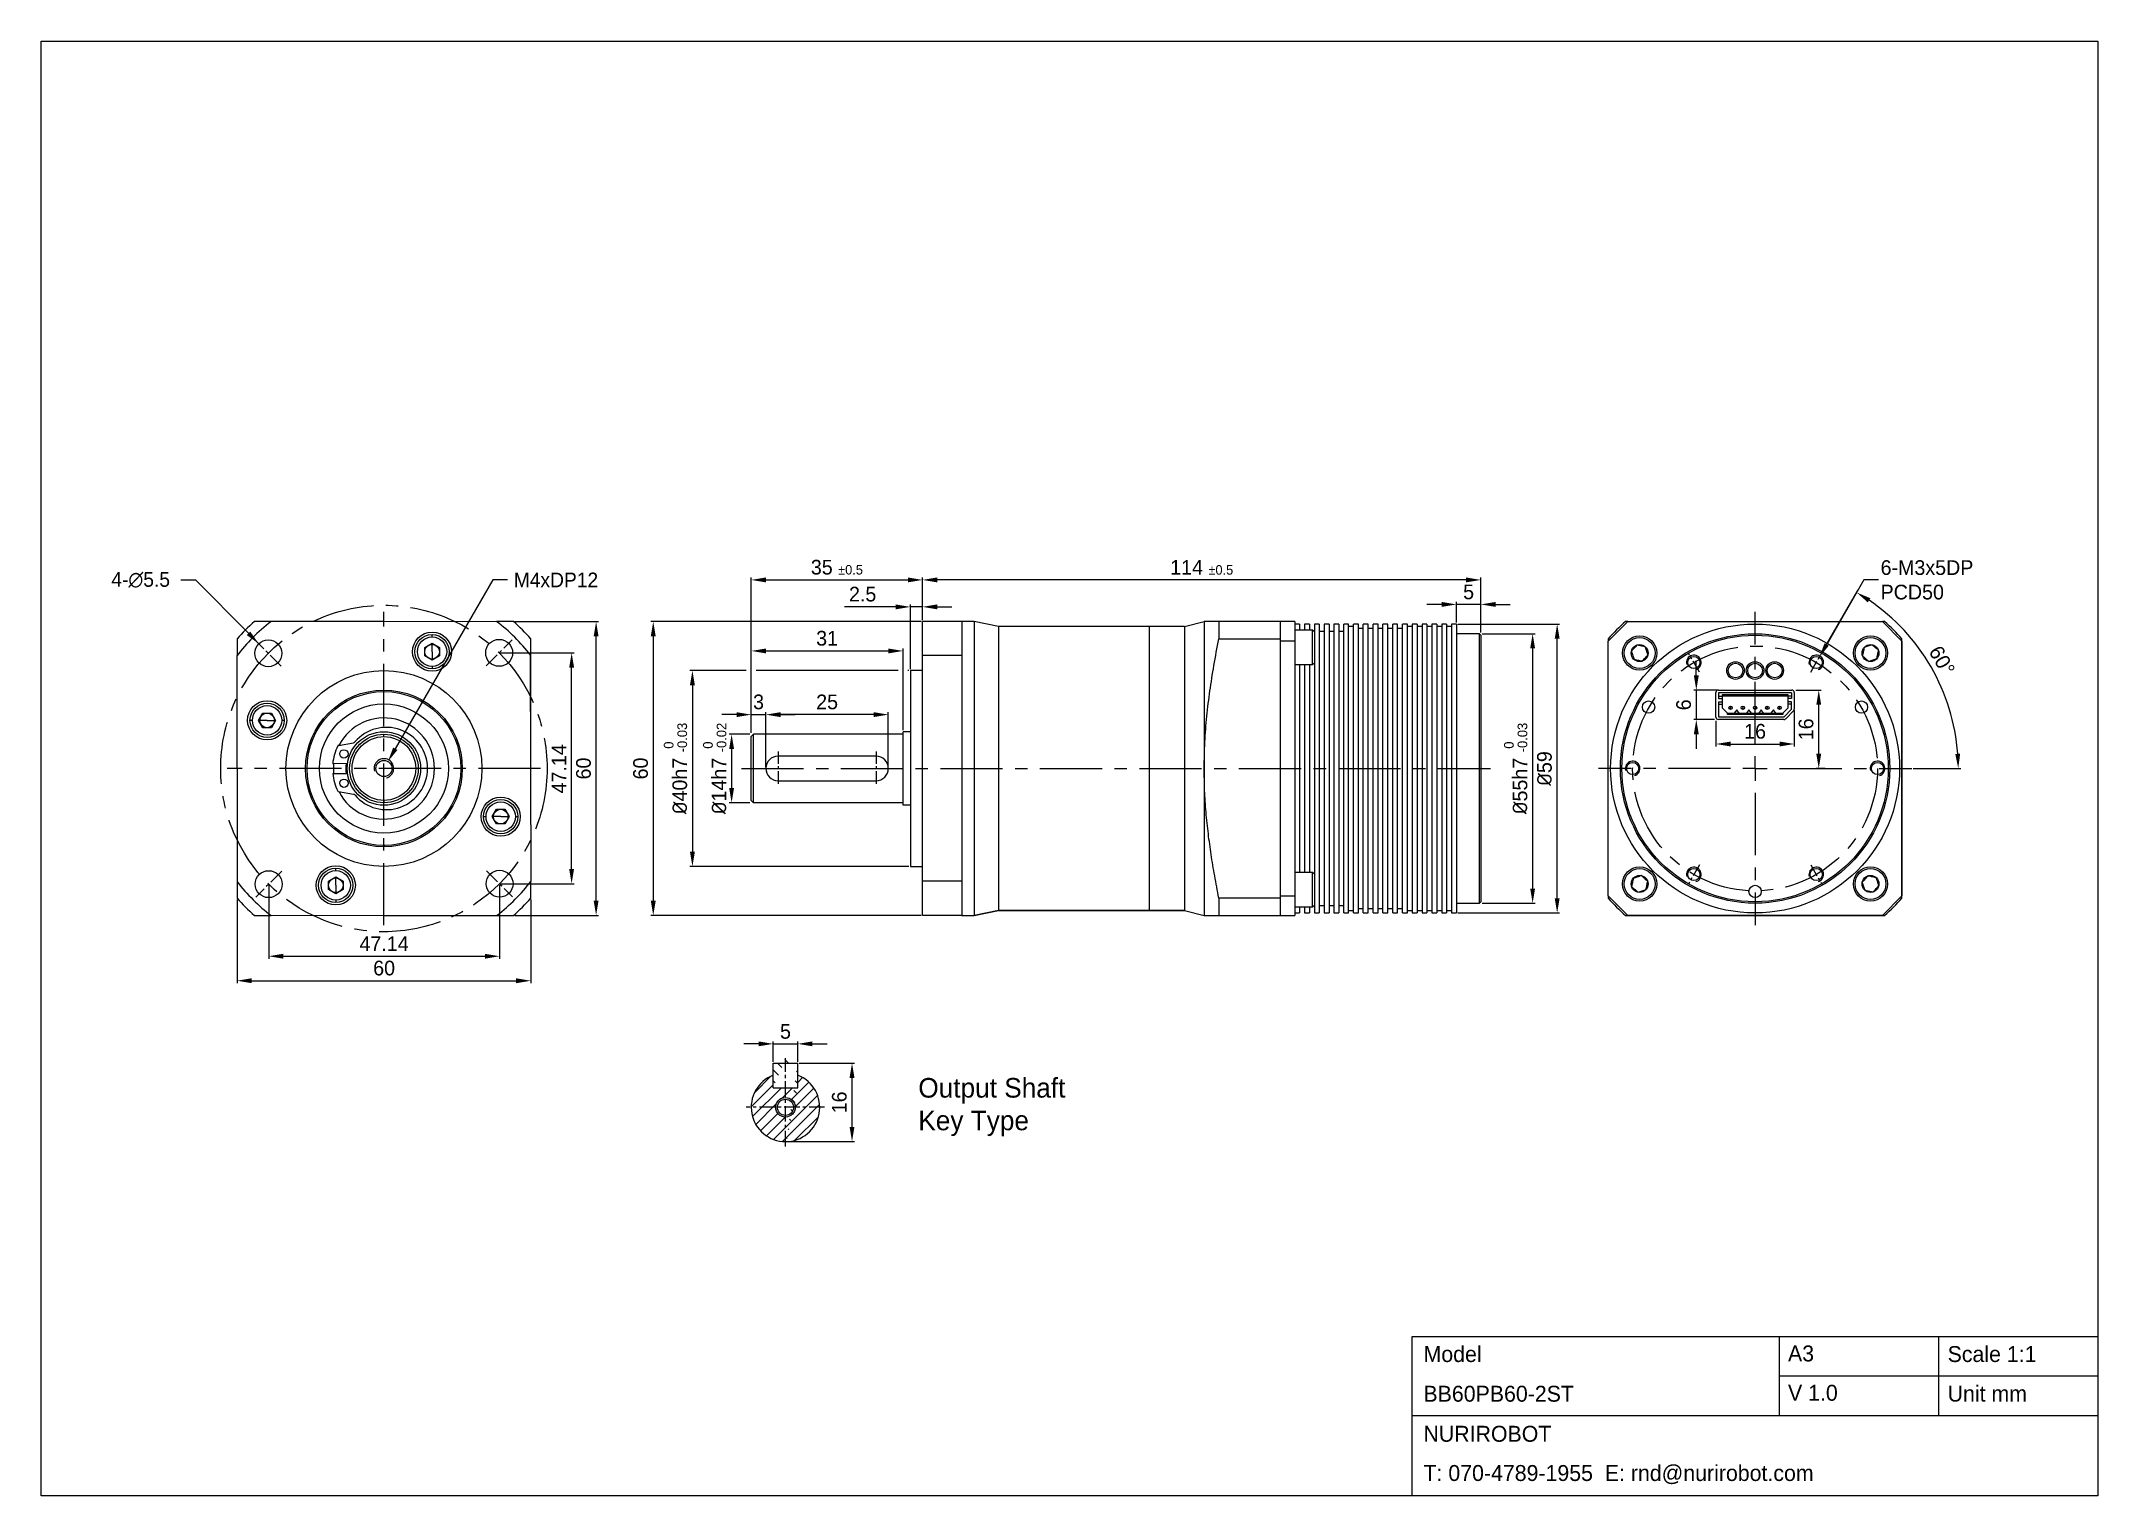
# Model space of a CAD drawing. Header units: millimetres. Extents: x 0 to 420, y 0 to 297.
import ezdxf

# ---------------------------------------------------------------- set-up
doc = ezdxf.new("R2010")
doc.units = ezdxf.units.MM
doc.header["$PDSIZE"] = -1
doc.linetypes.add('CENTERX2', pattern=[20.32, 12.7, -2.54, 2.54, -2.54])
doc.layers.add('외형선', color=7, linetype='Continuous', lineweight=25)
for name, color, linetype in [('중심선', 1, 'CENTERX2'), ('치수', 3, 'Continuous'), ('치수선', 3, 'Continuous')]:
    doc.layers.add(name, color=color, linetype=linetype)
doc.styles.add('누리로봇 문자스타일_20230829', font='GOTHIC.TTF')
doc.dimstyles.new('A3기본 치수스타일', dxfattribs={"dimtxt": 3, "dimasz": 3, "dimexe": 0.5, "dimexo": 0.3, "dimgap": 1, "dimtad": 1, "dimtoh": 1, "dimdec": 1, "dimzin": 12, "dimdsep": 46, "dimtxsty": '누리로봇 문자스타일_20230829', "dimcen": 0.09, "dimclrd": 3, "dimclre": 3, "dimclrt": 3, "dimadec": 0, "dimazin": 3, "dimtm": 1e-09, "dimtfac": 1, "dimtdec": 1, "dimtofl": 0, "dimtmove": 0, "dimatfit": 3, "dimfxl": 1, "dimfrac": 2, "dimarcsym": 0})
doc.dimstyles.new('A3지시선 치수스타일', dxfattribs={"dimtxt": 3, "dimasz": 3, "dimexe": 0.5, "dimexo": 0.3, "dimgap": 0.396875, "dimtad": 0, "dimtih": 1, "dimtoh": 1, "dimdec": 1, "dimzin": 12, "dimdsep": 46, "dimtxsty": '누리로봇 문자스타일_20230829', "dimcen": 0.09, "dimclrd": 3, "dimclre": 3, "dimclrt": 3, "dimadec": 0, "dimazin": 3, "dimtm": 1e-09, "dimtfac": 1, "dimtdec": 1, "dimtofl": 0, "dimtmove": 0, "dimatfit": 3, "dimfxl": 1, "dimfrac": 2, "dimarcsym": 0})
doc.dimstyles.new('A3치수선 초과 치수스타일', dxfattribs={"dimtxt": 3, "dimasz": 3, "dimexe": 0.5, "dimexo": 0.3, "dimgap": 1, "dimtad": 1, "dimdec": 1, "dimzin": 12, "dimdsep": 46, "dimtxsty": '누리로봇 문자스타일_20230829', "dimcen": 0.09, "dimclrd": 3, "dimclre": 3, "dimclrt": 3, "dimadec": 0, "dimazin": 3, "dimtm": 1e-09, "dimtfac": 1, "dimtdec": 1, "dimtofl": 0, "dimtmove": 0, "dimatfit": 3, "dimfxl": 1, "dimfrac": 2, "dimarcsym": 0})
doc.dimstyles.new('A4기본 치수스타일', dxfattribs={"dimtxt": 3, "dimasz": 2.5, "dimexe": 0.5, "dimexo": 0.3, "dimgap": 1, "dimtad": 1, "dimtoh": 1, "dimdec": 1, "dimzin": 12, "dimdsep": 46, "dimtxsty": '누리로봇 문자스타일_20230829', "dimcen": 0.09, "dimclrd": 3, "dimclre": 3, "dimclrt": 3, "dimadec": 0, "dimazin": 3, "dimtm": 1e-09, "dimtfac": 1, "dimtdec": 1, "dimtofl": 0, "dimtmove": 0, "dimatfit": 3, "dimfxl": 1, "dimfrac": 2, "dimarcsym": 0})

msp = doc.modelspace()

# ---------------------------------------------------------------- texts
at = {"color": 3, "ltscale": 0.5, "insert": (179.13, 85.31), "char_height": 4, "width": 69.668, "attachment_point": 1, "style": '누리로봇 문자스타일_20230829'}
msp.add_mtext('Output Shaft\\PKey Type', dxfattribs=at)
at = {"lineweight": -3, "attachment_point": 1, "style": '누리로봇 문자스타일_20230829'}
for s, insert, char_height, width in [('Model', (282.3, 30.58), 3.255, 10.7408), ('A3', (356.72, 30.7), 3.255, 12.1036), ('{\\fCentury Gothic|b0|i0|c0|p34;Scale 1:1}', (389.32, 30.58), 3.2548, 53.4053), ('BB60PB60-2ST', (282.28, 22.48), 3.2548, 39.9112), ('V 1.0', (356.72, 22.67), 3.255, 12.1036), ('Unit mm', (389.32, 22.5), 3.255, 53.4053), ('NURIROBOT', (282.28, 14.3), 3.255, 40.3813), ('T: 070-4789-1955  E: rnd@nurirobot.com', (282.29, 6.29), 3.2548, 85.2271), ('T: 070-4789-1955  E: rnd@nurirobot.com', (282.29, 6.29), 3.2548, 85.2271)]:
    msp.add_mtext(s, dxfattribs=dict(at, insert=insert, char_height=char_height, width=width))

# ---------------------------------------------------------------- blocks, each defined once
blk = doc.blocks.new('*D14')
at = {"layer": 'Defpoints', "color": 0}
for p in [(180, 187), (180, 178.5), (145, 155.5)]:
    blk.add_point(p, dxfattribs=at)
at = {"layer": '치수', "color": 3, "lineweight": -2}
for p, q in [((145, 155.8), (145, 187.5)), ((148, 187), (177, 187)), ((180, 178.8), (180, 187.5))]:
    blk.add_line(p, q, dxfattribs=at)
at = {"layer": '치수', "color": 3}
for points in [[(148, 187.5), (148, 186.5), (145, 187)], [(177, 187.5), (177, 186.5), (180, 187)]]:
    blk.add_solid(points, dxfattribs=at)
at = {"layer": '치수', "color": 3, "insert": (162.5, 189.58), "char_height": 3, "attachment_point": 5, "style": '누리로봇 문자스타일_20230829'}
blk.add_mtext('35 {\\H0.65x;%%P0.5}', dxfattribs=at)
blk = doc.blocks.new('*D18')
at = {"layer": 'Defpoints', "color": 0}
for p in [(145, 155.5), (141, 141.5), (145, 141.5)]:
    blk.add_point(p, dxfattribs=at)
at = {"layer": '치수선', "color": 3, "lineweight": -2}
for p, q in [((144.7, 155.5), (140.5, 155.5)), ((141, 152.5), (141, 144.5)), ((144.7, 141.5), (140.5, 141.5))]:
    blk.add_line(p, q, dxfattribs=at)
at = {"layer": '치수선', "color": 3}
for points in [[(140.5, 152.5), (141.5, 152.5), (141, 155.5)], [(140.5, 144.5), (141.5, 144.5), (141, 141.5)]]:
    blk.add_solid(points, dxfattribs=at)
at = {"layer": '치수선', "color": 3, "insert": (137.55, 148.5), "char_height": 3, "attachment_point": 5, "rotation": 90, "style": '누리로봇 문자스타일_20230829'}
blk.add_mtext('{\\fISOCPEUR|b0|i0|c0|p34;%%C}14h7 {\\H0.66x;\\S 0^ -0.02;}', dxfattribs=at)
blk = doc.blocks.new('*D19')
at = {"layer": 'Defpoints', "color": 0}
for p in [(177.5, 168.5), (133, 128.5), (177.5, 128.5)]:
    blk.add_point(p, dxfattribs=at)
at = {"layer": '치수선', "color": 3, "lineweight": -2}
for p, q in [((144, 168.5), (132.5, 168.5)), ((175, 168.5), (146, 168.5)), ((177.2, 168.5), (177, 168.5)), ((133, 165.5), (133, 131.5)), ((177.2, 128.5), (132.5, 128.5))]:
    blk.add_line(p, q, dxfattribs=at)
at = {"layer": '치수선', "color": 3}
for points in [[(132.5, 165.5), (133.5, 165.5), (133, 168.5)], [(132.5, 131.5), (133.5, 131.5), (133, 128.5)]]:
    blk.add_solid(points, dxfattribs=at)
at = {"layer": '치수선', "color": 3, "insert": (129.55, 148.5), "char_height": 3, "attachment_point": 5, "rotation": 90, "style": '누리로봇 문자스타일_20230829'}
blk.add_mtext('{\\fISOCPEUR|b0|i0|c0|p34;%%C}40h7 {\\H0.66x;\\S 0^ -0.03;}', dxfattribs=at)
blk = doc.blocks.new('*D20')
at = {"layer": 'Defpoints', "color": 0}
for p in [(180, 178.5), (125, 118.5), (180, 118.5)]:
    blk.add_point(p, dxfattribs=at)
at = {"layer": '치수선', "color": 3, "lineweight": -2}
for p, q in [((179.7, 178.5), (124.5, 178.5)), ((125, 175.5), (125, 121.5)), ((179.7, 118.5), (124.5, 118.5))]:
    blk.add_line(p, q, dxfattribs=at)
at = {"layer": '치수선', "color": 3}
for points in [[(124.5, 175.5), (125.5, 175.5), (125, 178.5)], [(124.5, 121.5), (125.5, 121.5), (125, 118.5)]]:
    blk.add_solid(points, dxfattribs=at)
at = {"layer": '치수선', "color": 3, "insert": (122.42, 148.5), "char_height": 3, "attachment_point": 5, "rotation": 90, "style": '누리로봇 문자스타일_20230829'}
blk.add_mtext('60', dxfattribs=at)
blk = doc.blocks.new('*D15')
at = {"layer": 'Defpoints', "color": 0}
for p in [(148, 159.5), (148, 148.5), (173, 148.5)]:
    blk.add_point(p, dxfattribs=at)
at = {"layer": '치수', "color": 3, "lineweight": -2}
for p, q in [((148, 148.8), (148, 160)), ((173, 148.8), (173, 160)), ((170, 159.5), (151, 159.5))]:
    blk.add_line(p, q, dxfattribs=at)
at = {"layer": '치수', "color": 3}
for points in [[(151, 160), (151, 159), (148, 159.5)], [(170, 160), (170, 159), (173, 159.5)]]:
    blk.add_solid(points, dxfattribs=at)
at = {"layer": '치수', "color": 3, "insert": (160.5, 162.08), "char_height": 3, "attachment_point": 5, "style": '누리로봇 문자스타일_20230829'}
blk.add_mtext('25', dxfattribs=at)
blk = doc.blocks.new('*D21')
at = {"layer": 'Defpoints', "color": 0}
for p in [(176, 172.5), (145, 155.5), (176, 156)]:
    blk.add_point(p, dxfattribs=at)
at = {"layer": '치수', "color": 3, "lineweight": -2}
for p, q in [((145, 155.8), (145, 173)), ((148, 172.5), (173, 172.5)), ((176, 156.3), (176, 173))]:
    blk.add_line(p, q, dxfattribs=at)
at = {"layer": '치수', "color": 3}
for points in [[(148, 173), (148, 172), (145, 172.5)], [(173, 173), (173, 172), (176, 172.5)]]:
    blk.add_solid(points, dxfattribs=at)
at = {"layer": '치수', "color": 3, "insert": (160.5, 175.08), "char_height": 3, "attachment_point": 5, "style": '누리로봇 문자스타일_20230829'}
blk.add_mtext('31', dxfattribs=at)
blk = doc.blocks.new('*D16')
at = {"layer": 'Defpoints', "color": 0}
for p in [(145, 159.5), (148, 159.5), (148, 148.5)]:
    blk.add_point(p, dxfattribs=at)
at = {"layer": '치수', "color": 3, "lineweight": -2}
for p, q in [((145, 159.8), (145, 160)), ((148, 148.8), (148, 160)), ((142, 159.5), (139, 159.5)), ((145, 159.5), (148, 159.5)), ((151, 159.5), (154, 159.5))]:
    blk.add_line(p, q, dxfattribs=at)
at = {"layer": '치수', "color": 3}
for points in [[(142, 160), (142, 159), (145, 159.5)], [(151, 160), (151, 159), (148, 159.5)]]:
    blk.add_solid(points, dxfattribs=at)
at = {"layer": '치수', "color": 3, "insert": (146.5, 162.08), "char_height": 3, "attachment_point": 5, "style": '누리로봇 문자스타일_20230829'}
blk.add_mtext('3', dxfattribs=at)
blk = doc.blocks.new('*D17')
at = {"layer": 'Defpoints', "color": 0}
for p in [(180, 181.5), (180, 181.5), (177.5, 168.5)]:
    blk.add_point(p, dxfattribs=at)
at = {"layer": '치수', "color": 3, "lineweight": -2}
for p, q in [((174.5, 181.5), (164.02, 181.5)), ((177.5, 168.8), (177.5, 182)), ((180, 181.5), (177.5, 181.5)), ((180, 181.8), (180, 182)), ((183, 181.5), (186, 181.5))]:
    blk.add_line(p, q, dxfattribs=at)
at = {"layer": '치수', "color": 3}
for points in [[(174.5, 182), (174.5, 181), (177.5, 181.5)], [(183, 182), (183, 181), (180, 181.5)]]:
    blk.add_solid(points, dxfattribs=at)
at = {"layer": '치수', "color": 3, "insert": (167.76, 184.08), "char_height": 3, "attachment_point": 5, "style": '누리로봇 문자스타일_20230829'}
blk.add_mtext('2.5', dxfattribs=at)
blk = doc.blocks.new('*D24')
at = {"layer": 'Defpoints', "color": 0}
for p in [(294, 176), (294, 121), (304.58, 121)]:
    blk.add_point(p, dxfattribs=at)
at = {"layer": '치수선', "color": 3, "lineweight": -2}
for p, q in [((294.3, 176), (305.08, 176)), ((304.58, 173), (304.58, 124)), ((294.3, 121), (305.08, 121))]:
    blk.add_line(p, q, dxfattribs=at)
at = {"layer": '치수선', "color": 3}
for points in [[(304.08, 173), (305.08, 173), (304.58, 176)], [(304.08, 124), (305.08, 124), (304.58, 121)]]:
    blk.add_solid(points, dxfattribs=at)
at = {"layer": '치수선', "color": 3, "insert": (301.13, 148.5), "char_height": 3, "attachment_point": 5, "rotation": 90, "style": '누리로봇 문자스타일_20230829'}
blk.add_mtext('{\\fISOCPEUR|b0|i0|c0|p34;%%C}55h7 {\\H0.66x;\\S 0^ -0.03;}', dxfattribs=at)
blk = doc.blocks.new('*D25')
at = {"layer": 'Defpoints', "color": 0}
for p in [(180, 187), (180, 178.5), (294, 176)]:
    blk.add_point(p, dxfattribs=at)
at = {"layer": '치수', "color": 3, "lineweight": -2}
for p, q in [((180, 178.8), (180, 187.5)), ((291, 187), (183, 187)), ((294, 176.3), (294, 187.5))]:
    blk.add_line(p, q, dxfattribs=at)
at = {"layer": '치수', "color": 3}
for points in [[(183, 187.5), (183, 186.5), (180, 187)], [(291, 187.5), (291, 186.5), (294, 187)]]:
    blk.add_solid(points, dxfattribs=at)
at = {"layer": '치수', "color": 3, "insert": (237, 189.56), "char_height": 3, "attachment_point": 5, "style": '누리로봇 문자스타일_20230829'}
blk.add_mtext('114 {\\H0.65x;%%P0.5}', dxfattribs=at)
blk = doc.blocks.new('*D22')
at = {"layer": 'Defpoints', "color": 0}
for p in [(289, 178), (309.58, 178), (289, 119)]:
    blk.add_point(p, dxfattribs=at)
at = {"layer": '치수선', "color": 3, "lineweight": -2}
for p, q in [((289.3, 178), (310.08, 178)), ((309.58, 122), (309.58, 175)), ((289.3, 119), (310.08, 119))]:
    blk.add_line(p, q, dxfattribs=at)
at = {"layer": '치수선', "color": 3}
for points in [[(309.08, 175), (310.08, 175), (309.58, 178)], [(309.08, 122), (310.08, 122), (309.58, 119)]]:
    blk.add_solid(points, dxfattribs=at)
at = {"layer": '치수선', "color": 3, "insert": (307, 148.5), "char_height": 3, "attachment_point": 5, "rotation": 90, "style": '누리로봇 문자스타일_20230829'}
blk.add_mtext('{\\fISOCPEUR|b0|i0|c0|p34;%%C}59', dxfattribs=at)
blk = doc.blocks.new('*D23')
at = {"layer": 'Defpoints', "color": 0}
for p in [(289, 182), (289, 178), (294, 176)]:
    blk.add_point(p, dxfattribs=at)
at = {"layer": '치수선', "color": 3, "lineweight": -2}
for p, q in [((286, 182), (283, 182)), ((289, 178.3), (289, 182.5)), ((294, 182), (289, 182)), ((294, 176.3), (294, 182.5)), ((297, 182), (300, 182))]:
    blk.add_line(p, q, dxfattribs=at)
at = {"layer": '치수선', "color": 3}
for points in [[(286, 182.5), (286, 181.5), (289, 182)], [(297, 182.5), (297, 181.5), (294, 182)]]:
    blk.add_solid(points, dxfattribs=at)
at = {"layer": '치수선', "color": 3, "insert": (291.5, 184.54), "char_height": 3, "attachment_point": 5, "style": '누리로봇 문자스타일_20230829'}
blk.add_mtext('5', dxfattribs=at)
blk = doc.blocks.new('*D26')
at = {"layer": 'Defpoints', "color": 0}
for p in [(149.5, 88.33), (154.5, 92.28), (154.5, 88.33)]:
    blk.add_point(p, dxfattribs=at)
at = {"layer": '치수선', "color": 3, "lineweight": -2}
for p, q in [((149.5, 88.63), (149.5, 92.78)), ((154.5, 88.63), (154.5, 92.78)), ((146.5, 92.28), (143.5, 92.28)), ((149.5, 92.28), (154.5, 92.28)), ((157.5, 92.28), (160.5, 92.28))]:
    blk.add_line(p, q, dxfattribs=at)
at = {"layer": '치수선', "color": 3}
for points in [[(146.5, 92.78), (146.5, 91.78), (149.5, 92.28)], [(157.5, 92.78), (157.5, 91.78), (154.5, 92.28)]]:
    blk.add_solid(points, dxfattribs=at)
at = {"layer": '치수선', "color": 3, "insert": (152, 94.81), "char_height": 3, "attachment_point": 5, "style": '누리로봇 문자스타일_20230829'}
blk.add_mtext('5', dxfattribs=at)
blk = doc.blocks.new('*D27')
at = {"layer": 'Defpoints', "color": 0}
for p in [(154.5, 88.33), (165.59, 88.33), (152, 72.33)]:
    blk.add_point(p, dxfattribs=at)
at = {"layer": '치수선', "color": 3, "lineweight": -2}
for p, q in [((154.8, 88.33), (166.09, 88.33)), ((165.59, 75.33), (165.59, 85.33)), ((152.3, 72.33), (166.09, 72.33))]:
    blk.add_line(p, q, dxfattribs=at)
at = {"layer": '치수선', "color": 3}
for points in [[(165.09, 85.33), (166.09, 85.33), (165.59, 88.33)], [(165.09, 75.33), (166.09, 75.33), (165.59, 72.33)]]:
    blk.add_solid(points, dxfattribs=at)
at = {"layer": '치수선', "color": 3, "insert": (163.01, 80.33), "char_height": 3, "attachment_point": 5, "rotation": 90, "style": '누리로봇 문자스타일_20230829'}
blk.add_mtext('16', dxfattribs=at)
blk = doc.blocks.new('*D28')
at = {"layer": 'Defpoints', "color": 0}
for p in [(40, 122.04), (100, 122.04), (100, 105.17)]:
    blk.add_point(p, dxfattribs=at)
at = {"layer": '치수선', "color": 3, "lineweight": -2}
for p, q in [((40, 121.74), (40, 104.67)), ((100, 121.74), (100, 104.67)), ((43, 105.17), (97, 105.17))]:
    blk.add_line(p, q, dxfattribs=at)
at = {"layer": '치수선', "color": 3}
for points in [[(43, 105.67), (43, 104.67), (40, 105.17)], [(97, 105.67), (97, 104.67), (100, 105.17)]]:
    blk.add_solid(points, dxfattribs=at)
at = {"layer": '치수선', "color": 3, "insert": (70.04, 107.74), "char_height": 3, "attachment_point": 5, "style": '누리로봇 문자스타일_20230829'}
blk.add_mtext('60', dxfattribs=at)
blk = doc.blocks.new('*D29')
at = {"layer": 'Defpoints', "color": 0}
for p in [(96.46, 178.5), (113.33, 178.5), (96.46, 118.5)]:
    blk.add_point(p, dxfattribs=at)
at = {"layer": '치수선', "color": 3, "lineweight": -2}
for p, q in [((96.76, 178.5), (113.83, 178.5)), ((113.33, 121.5), (113.33, 175.5)), ((96.76, 118.5), (113.83, 118.5))]:
    blk.add_line(p, q, dxfattribs=at)
at = {"layer": '치수선', "color": 3}
for points in [[(112.83, 175.5), (113.83, 175.5), (113.33, 178.5)], [(112.83, 121.5), (113.83, 121.5), (113.33, 118.5)]]:
    blk.add_solid(points, dxfattribs=at)
at = {"layer": '치수선', "color": 3, "insert": (110.76, 148.5), "char_height": 3, "attachment_point": 5, "rotation": 90, "style": '누리로봇 문자스타일_20230829'}
blk.add_mtext('60', dxfattribs=at)
blk = doc.blocks.new('*U30')
at = {"layer": '중심선', "ltscale": 0.25}
blk.add_line((-2.65, -2.65), (2.65, 2.65), dxfattribs=at)
blk = doc.blocks.new('*U31')
at = {"color": 0, "linetype": 'ByBlock', "lineweight": -2}
for p, rotation in [((29.29, 249.7), 90.00000000000001), ((29.37, 202.56), 180), ((76.51, 202.65), 270)]:
    blk.add_blockref('*U30', p, dxfattribs=dict(at, rotation=rotation))
blk.add_blockref('*U30', (76.43, 249.79), dxfattribs=at)
blk = doc.blocks.new('*D32')
at = {"layer": 'Defpoints', "color": 0}
for p in [(69.17, 147.07), (70.82, 149.93)]:
    blk.add_point(p, dxfattribs=at)
at = {"layer": '치수', "color": 3, "lineweight": -2}
for p, q in [((92.23, 187), (72.32, 152.53)), ((95.23, 187), (92.23, 187)), ((69.91, 148.5), (70.09, 148.5)), ((70, 148.41), (70, 148.59))]:
    blk.add_line(p, q, dxfattribs=at)
at = {"layer": '치수', "color": 3}
blk.add_solid([(71.89, 152.78), (72.76, 152.28), (70.82, 149.93)], dxfattribs=at)
at = {"layer": '치수', "color": 3, "insert": (105.13, 187), "char_height": 3, "attachment_point": 5, "style": '누리로봇 문자스타일_20230829'}
blk.add_mtext('{\\fPMingLiU|b0|i0|c129|p0;M4xDP12}', dxfattribs=at)
blk = doc.blocks.new('*D33')
at = {"layer": 'Defpoints', "color": 0}
for p in [(44.45, 173.98), (48.33, 170.08)]:
    blk.add_point(p, dxfattribs=at)
at = {"layer": '치수', "color": 3, "lineweight": -2}
for p, q in [((28.5, 187), (31.5, 187)), ((31.5, 187), (42.33, 176.11)), ((46.3, 172.03), (46.48, 172.03)), ((46.39, 171.94), (46.39, 172.12))]:
    blk.add_line(p, q, dxfattribs=at)
at = {"layer": '치수', "color": 3}
blk.add_solid([(42.69, 176.46), (41.98, 175.75), (44.45, 173.98)], dxfattribs=at)
at = {"layer": '치수', "color": 3, "insert": (20.32, 187), "char_height": 3, "attachment_point": 5, "style": '누리로봇 문자스타일_20230829'}
blk.add_mtext('{\\fPMingLiU|b0|i0|c129|p0;4-\\fPMingLiU|b0|i0|c136|p0;∅5.5}', dxfattribs=at)
blk = doc.blocks.new('*D34')
at = {"layer": 'Defpoints', "color": 0}
for p in [(93.53, 172.11), (108.33, 172.11), (93.61, 124.97)]:
    blk.add_point(p, dxfattribs=at)
at = {"layer": '치수선', "color": 3, "lineweight": -2}
for p, q in [((93.83, 172.11), (108.83, 172.11)), ((108.33, 127.97), (108.33, 169.11)), ((93.91, 124.97), (108.83, 124.97))]:
    blk.add_line(p, q, dxfattribs=at)
at = {"layer": '치수선', "color": 3}
for points in [[(107.83, 169.11), (108.83, 169.11), (108.33, 172.11)], [(107.83, 127.97), (108.83, 127.97), (108.33, 124.97)]]:
    blk.add_solid(points, dxfattribs=at)
at = {"layer": '치수선', "color": 3, "insert": (105.76, 148.43), "char_height": 3, "attachment_point": 5, "rotation": 90, "style": '누리로봇 문자스타일_20230829'}
blk.add_mtext('47.14', dxfattribs=at)
blk = doc.blocks.new('*D35')
at = {"layer": 'Defpoints', "color": 0}
for p in [(46.47, 124.89), (93.61, 124.97), (93.61, 110.17)]:
    blk.add_point(p, dxfattribs=at)
at = {"layer": '치수선', "color": 3, "lineweight": -2}
for p, q in [((46.47, 124.59), (46.47, 109.67)), ((93.61, 124.67), (93.61, 109.67)), ((49.47, 110.17), (90.61, 110.17))]:
    blk.add_line(p, q, dxfattribs=at)
at = {"layer": '치수선', "color": 3}
for points in [[(49.47, 110.67), (49.47, 109.67), (46.47, 110.17)], [(90.61, 110.67), (90.61, 109.67), (93.61, 110.17)]]:
    blk.add_solid(points, dxfattribs=at)
at = {"layer": '치수선', "color": 3, "insert": (70.03, 112.74), "char_height": 3, "attachment_point": 5, "style": '누리로봇 문자스타일_20230829'}
blk.add_mtext('47.14', dxfattribs=at)
blk = doc.blocks.new('*D38')
at = {"layer": 'Defpoints', "color": 0}
for p in [(358, 164.5), (363, 164.5), (364.61, 148.5)]:
    blk.add_point(p, dxfattribs=at)
at = {"layer": '치수', "color": 3, "lineweight": -2}
for p, q in [((358.3, 164.5), (363.5, 164.5)), ((363, 151.5), (363, 161.5)), ((364.31, 148.5), (362.5, 148.5))]:
    blk.add_line(p, q, dxfattribs=at)
at = {"layer": '치수', "color": 3}
for points in [[(362.5, 161.5), (363.5, 161.5), (363, 164.5)], [(362.5, 151.5), (363.5, 151.5), (363, 148.5)]]:
    blk.add_solid(points, dxfattribs=at)
at = {"layer": '치수', "color": 3, "insert": (360.42, 156.5), "char_height": 3, "attachment_point": 5, "rotation": 90, "style": '누리로봇 문자스타일_20230829'}
blk.add_mtext('16', dxfattribs=at)
blk = doc.blocks.new('*D39')
at = {"layer": 'Defpoints', "color": 0}
for p in [(358, 160.61), (342, 158.5), (358, 153.5)]:
    blk.add_point(p, dxfattribs=at)
at = {"layer": '치수', "color": 3, "lineweight": -2}
for p, q in [((358, 160.31), (358, 153)), ((342, 158.2), (342, 153)), ((345, 153.5), (355, 153.5))]:
    blk.add_line(p, q, dxfattribs=at)
at = {"layer": '치수', "color": 3}
for points in [[(345, 154), (345, 153), (342, 153.5)], [(355, 154), (355, 153), (358, 153.5)]]:
    blk.add_solid(points, dxfattribs=at)
at = {"layer": '치수', "color": 3, "insert": (350, 156.08), "char_height": 3, "attachment_point": 5, "style": '누리로봇 문자스타일_20230829'}
blk.add_mtext('16', dxfattribs=at)
blk = doc.blocks.new('*D40')
at = {"layer": 'Defpoints', "color": 0}
for p in [(342.5, 164.5), (338, 158.5), (342, 158.5)]:
    blk.add_point(p, dxfattribs=at)
at = {"layer": '치수', "color": 3, "lineweight": -2}
for p, q in [((338, 167.5), (338, 170.5)), ((342.2, 164.5), (337.5, 164.5)), ((338, 164.5), (338, 158.5)), ((341.7, 158.5), (337.5, 158.5)), ((338, 155.5), (338, 152.5))]:
    blk.add_line(p, q, dxfattribs=at)
at = {"layer": '치수', "color": 3}
for points in [[(337.5, 167.5), (338.5, 167.5), (338, 164.5)], [(337.5, 155.5), (338.5, 155.5), (338, 158.5)]]:
    blk.add_solid(points, dxfattribs=at)
at = {"layer": '치수', "color": 3, "insert": (335.42, 161.5), "char_height": 3, "attachment_point": 5, "rotation": 90, "style": '누리로봇 문자스타일_20230829'}
blk.add_mtext('6', dxfattribs=at)
blk = doc.blocks.new('SW_CENTERMARKSYMBOL_0')
at = {"layer": '중심선', "color": 0}
for p, q in [((0, 5), (0, 32)), ((-5, 0), (-32, 0)), ((0, 0), (-2.5, 0)), ((0, 0), (0, 2.5)), ((0, 0), (0, -2.5)), ((0, 0), (2.5, 0)), ((5, 0), (32, 0)), ((0, -5), (0, -32))]:
    blk.add_line(p, q, dxfattribs=at)
blk = doc.blocks.new('*D36')
at = {"layer": 'Defpoints', "color": 0}
for p in [(361.87, 169.07), (363.12, 171.23)]:
    blk.add_point(p, dxfattribs=at)
at = {"layer": '치수', "color": 3, "lineweight": -2}
for p, q in [((372.23, 187), (364.63, 173.83)), ((375.23, 187), (372.23, 187)), ((362.41, 170.15), (362.59, 170.15)), ((362.5, 170.06), (362.5, 170.24))]:
    blk.add_line(p, q, dxfattribs=at)
at = {"layer": '치수', "color": 3}
blk.add_solid([(364.19, 174.08), (365.06, 173.58), (363.12, 171.23)], dxfattribs=at)
at = {"layer": '치수', "color": 3, "insert": (375.63, 187), "char_height": 3, "attachment_point": 4, "style": '누리로봇 문자스타일_20230829'}
blk.add_mtext('6-M3x5DP\\PPCD50', dxfattribs=at)
blk = doc.blocks.new('*D37')
at = {"color": 3, "ltscale": 0.5}
for p, q in [((363.78, 172.36), (370.99, 184.86)), ((382.3, 148.5), (391.99, 148.5))]:
    blk.add_line(p, q, dxfattribs=at)
blk.add_arc((350, 148.5), 41.49, 4.1441, 55.8559, dxfattribs=at)
for points in [[(373.02, 182.41), (373.55, 183.26), (370.74, 184.43)], [(391.88, 151.52), (390.88, 151.48), (391.49, 148.5)]]:
    blk.add_solid(points, dxfattribs=at)
at = {"layer": 'Defpoints', "color": 0, "ltscale": 0.5}
for p in [(361.38, 168.2), (363.63, 172.1), (388.98, 162.69), (355, 148.5), (382, 148.5)]:
    blk.add_point(p, dxfattribs=at)
at = {"color": 3, "ltscale": 0.5, "insert": (388.16, 170.53), "char_height": 3, "attachment_point": 5, "rotation": 300, "style": '누리로봇 문자스타일_20230829'}
blk.add_mtext('60°', dxfattribs=at)

# ---------------------------------------------------------------- dimensions: what is measured, and where the dimension line sits
at = {"ltscale": 0.5}
dim = msp.add_angular_dim_2l(base=(388.98, 162.69), line1=((361.37, 168.2), (363.62, 172.1)), line2=((355, 148.5), (382, 148.5)), dimstyle='A4기본 치수스타일', override={"dimasz": 3, "dimdec": 0, "dimadec": 0, "dimazin": 3}, dxfattribs=at)
dim.commit()
dim.dimension.update_dxf_attribs({"geometry": '*D37', "text_midpoint": (388.16, 170.53)})
at = {"layer": '치수'}
for p1, picture, middle in [((145, 155.5), '*D14', (162.5, 189.58)), ((294, 176), '*D25', (237, 189.56))]:
    dim = msp.add_linear_dim(base=(180, 187), p1=p1, p2=(180, 178.5), text='<> {\\H0.65x;%%P0.5}', dimstyle='A3기본 치수스타일', override={"dimtmove": 0}, dxfattribs=at)
    dim.commit()
    dim.dimension.update_dxf_attribs({"geometry": picture, "text_midpoint": middle})
for p1, p2, text, picture, middle in [((361.87, 169.07), (363.12, 171.23), '6-M3x5DP\\PPCD50', '*D36', (385.24, 187)), ((48.33, 170.08), (44.45, 173.98), '{\\fPMingLiU|b0|i0|c129|p0;4-\\fPMingLiU|b0|i0|c136|p0;<>}', '*D33', (20.32, 187)), ((69.17, 147.07), (70.82, 149.93), '{\\fPMingLiU|b0|i0|c129|p0;M4xDP12}', '*D32', (105.13, 187))]:
    dim = msp.add_diameter_dim_2p(p1=p1, p2=p2, text=text, dimstyle='A3지시선 치수스타일', dxfattribs=at)
    dim.commit()
    dim.dimension.update_dxf_attribs({"geometry": picture, "text_midpoint": middle, "dimtype": 163})
for base, p1, p2, picture, middle in [((180, 181.5), (177.5, 168.5), (180, 181.5), '*D17', (167.76, 181.5)), ((148, 159.5), (145, 159.5), (148, 148.5), '*D16', (146.5, 159.5))]:
    dim = msp.add_linear_dim(base=base, p1=p1, p2=p2, dimstyle='A3기본 치수스타일', override={"dimtofl": 1}, dxfattribs=at)
    dim.commit()
    dim.dimension.update_dxf_attribs({"geometry": picture, "text_midpoint": middle, "dimtype": 160})
for base, p1, p2, picture, middle in [((176, 172.5), (145, 155.5), (176, 156), '*D21', (160.5, 175.08)), ((358, 153.5), (342, 158.5), (358, 160.61), '*D39', (350, 156.08))]:
    dim = msp.add_linear_dim(base=base, p1=p1, p2=p2, dimstyle='A3기본 치수스타일', dxfattribs=at)
    dim.commit()
    dim.dimension.update_dxf_attribs({"geometry": picture, "text_midpoint": middle})
dim = msp.add_linear_dim(base=(338, 158.5), p1=(342.5, 164.5), p2=(342, 158.5), angle=90, dimstyle='A3기본 치수스타일', override={"dimtofl": 1}, dxfattribs=at)
dim.commit()
dim.dimension.update_dxf_attribs({"geometry": '*D40', "text_midpoint": (338, 161.5), "dimtype": 160})
dim = msp.add_linear_dim(base=(148, 159.5), p1=(173, 148.5), p2=(148, 148.5), dimstyle='A3기본 치수스타일', override={"dimtofl": 1}, dxfattribs=at)
dim.commit()
dim.dimension.update_dxf_attribs({"geometry": '*D15', "text_midpoint": (160.5, 162.08)})
dim = msp.add_linear_dim(base=(363, 164.5), p1=(364.61, 148.5), p2=(358, 164.5), angle=90, dimstyle='A3기본 치수스타일', dxfattribs=at)
dim.commit()
dim.dimension.update_dxf_attribs({"geometry": '*D38', "text_midpoint": (360.42, 156.5)})
at = {"layer": '치수선'}
for base, p1, p2, override, picture, middle in [((289, 182), (294, 176), (289, 178), {"dimtofl": 1, "dimtmove": 0}, '*D23', (291.5, 184.54)), ((154.5, 92.28), (149.5, 88.33), (154.5, 88.33), {"dimtofl": 1}, '*D26', (152, 94.81))]:
    dim = msp.add_linear_dim(base=base, p1=p1, p2=p2, dimstyle='A3기본 치수스타일', override=override, dxfattribs=at)
    dim.commit()
    dim.dimension.update_dxf_attribs({"geometry": picture, "text_midpoint": middle})
dim = msp.add_linear_dim(base=(113.33, 178.5), p1=(96.46, 118.5), p2=(96.46, 178.5), angle=90, dimstyle='A3기본 치수스타일', dxfattribs=at)
dim.commit()
dim.dimension.update_dxf_attribs({"geometry": '*D29', "text_midpoint": (113.33, 148.5), "dimtype": 160})
dim = msp.add_linear_dim(base=(125, 118.5), p1=(180, 178.5), p2=(180, 118.5), angle=90, dimstyle='A3기본 치수스타일', override={"dimtmove": 0}, dxfattribs=at)
dim.commit()
dim.dimension.update_dxf_attribs({"geometry": '*D20', "text_midpoint": (122.42, 148.5)})
for base, p1, p2, text, picture, middle in [((309.58, 178), (289, 119), (289, 178), '{\\fISOCPEUR|b0|i0|c0|p34;%%C}<>', '*D22', (307, 148.5)), ((304.58, 121), (294, 176), (294, 121), '{\\fISOCPEUR|b0|i0|c0|p34;%%C}<>h7 {\\H0.66x;\\S 0^ -0.03;}', '*D24', (301.13, 148.5)), ((133, 128.5), (177.5, 168.5), (177.5, 128.5), '{\\fISOCPEUR|b0|i0|c0|p34;%%C}<>h7 {\\H0.66x;\\S 0^ -0.03;}', '*D19', (129.55, 148.5))]:
    dim = msp.add_linear_dim(base=base, p1=p1, p2=p2, angle=90, text=text, dimstyle='A3기본 치수스타일', override={"dimtmove": 0}, dxfattribs=at)
    dim.commit()
    dim.dimension.update_dxf_attribs({"geometry": picture, "text_midpoint": middle})
for base, p1, p2, text, dimstyle, picture, middle in [((108.33, 172.11), (93.61, 124.97), (93.53, 172.11), '47.14', 'A3기본 치수스타일', '*D34', (108.33, 148.43)), ((141, 141.5), (145, 155.5), (145, 141.5), '{\\fISOCPEUR|b0|i0|c0|p34;%%C}<>h7 {\\H0.66x;\\S 0^ -0.02;}', 'A3치수선 초과 치수스타일', '*D18', (141, 148.5))]:
    dim = msp.add_linear_dim(base=base, p1=p1, p2=p2, angle=90, text=text, dimstyle=dimstyle, dxfattribs=at)
    dim.commit()
    dim.dimension.update_dxf_attribs({"geometry": picture, "text_midpoint": middle, "dimtype": 160})
dim = msp.add_linear_dim(base=(100, 105.17), p1=(40, 122.04), p2=(100, 122.04), dimstyle='A3기본 치수스타일', dxfattribs=at)
dim.commit()
dim.dimension.update_dxf_attribs({"geometry": '*D28', "text_midpoint": (70.04, 105.17), "dimtype": 160})
dim = msp.add_linear_dim(base=(93.61, 110.17), p1=(46.47, 124.89), p2=(93.61, 124.97), text='47.14', dimstyle='A3기본 치수스타일', dxfattribs=at)
dim.commit()
dim.dimension.update_dxf_attribs({"geometry": '*D35', "text_midpoint": (70.03, 110.17), "dimtype": 160})
dim = msp.add_linear_dim(base=(165.59, 88.33), p1=(152, 72.33), p2=(154.5, 88.33), angle=90, dimstyle='A3치수선 초과 치수스타일', override={"dimtofl": 1}, dxfattribs=at)
dim.commit()
dim.dimension.update_dxf_attribs({"geometry": '*D27', "text_midpoint": (165.59, 80.33), "dimtype": 160})

# ---------------------------------------------------------------- hatches: boundary and pattern name
h = msp.add_hatch()
h.set_pattern_fill('ANSI31', color=256, scale=0.5, angle=90)
h.set_pattern_definition([(135, (-5, 1.2398), (-1.122532, -1.122532), [])])
edge = h.paths.add_edge_path()
edge.add_line((149.5, 88.33), (154.5, 88.33))
edge.add_line((152, 71.33), (152, 89.33))
edge.add_line((149.5, 83.33), (154.5, 83.33))
edge.add_line((154.5, 83.33), (154.5, 88.33))
edge = h.paths.add_edge_path()
edge.add_line((149.5, 88.33), (154.5, 88.33))
edge.add_line((149.5, 83.33), (149.5, 88.33))
edge.add_line((149.5, 83.33), (154.5, 83.33))
edge.add_line((152, 71.33), (152, 89.33))
h = msp.add_hatch()
h.set_pattern_fill('ANSI31', color=256, scale=0.5)
h.set_pattern_definition([(45, (-5, 1.2398), (-1.122532, 1.122532), [])])
h.paths.add_polyline_path([(154.5, 85.87), (154.5, 83.33), (152, 83.33), (152, 81.33, -0.414214), (154, 79.33), (159, 79.33, 0.310868)])
h.paths.add_polyline_path([(152, 83.33), (149.5, 83.33), (149.5, 85.87, 0.310868), (145, 79.33), (150, 79.33, -0.414214), (152, 81.33)])
h.paths.add_polyline_path([(152, 77.33, -0.414214), (150, 79.33), (145, 79.33, 0.414214), (152, 72.33)])
h.paths.add_polyline_path([(159, 79.33), (154, 79.33, -0.414214), (152, 77.33), (152, 72.33, 0.414214)])

# ---------------------------------------------------------------- linework, layer by layer
at = {"color": 7, "linetype": 'Continuous', "lineweight": 25}
for p, q in [((93.01, 178.54), (46.88, 178.46)), ((96.46, 178.5), (93.06, 178.5)), ((188, 178.54), (180, 178.54)), ((180, 118.46), (180, 178.54)), ((188, 178.54), (188, 118.46)), ((190.5, 178.5), (188, 178.5)), ((195.5, 177.5), (190.5, 178.5)), ((190.5, 178.5), (190.5, 118.5)), ((233.5, 177.5), (195.5, 177.5)), ((195.5, 177.5), (195.5, 119.5)), ((226.33, 119.5), (226.33, 177.5)), ((233.5, 177.5), (237.5, 178.5)), ((233.5, 177.5), (233.5, 119.5)), ((237.5, 178.5), (237.5, 118.5)), ((240.5, 178.5), (240.5, 174.96)), ((256, 178.5), (240.5, 178.5)), ((253, 178.5), (253, 118.5)), ((256, 178.5), (256, 118.5)), ((257, 178), (256, 178)), ((259.65, 176.75), (256, 176.75)), ((257, 178), (257, 176.75)), ((259, 178), (258, 178)), ((258, 178), (258, 176.75)), ((259, 178), (259, 176.75)), ((260, 176.4), (259.65, 176.75)), ((259.65, 169.75), (259.65, 176.75)), ((260, 176.5), (259.9, 176.5)), ((261, 178), (260, 178)), ((260, 178), (260, 119)), ((261, 178), (261, 119)), ((262, 176.5), (261, 176.5)), ((263, 178), (262, 178)), ((262, 178), (262, 119)), ((263, 178), (263, 119)), ((264, 176.5), (263, 176.5)), ((265, 178), (264, 178)), ((264, 178), (264, 119)), ((265, 178), (265, 119)), ((266, 176.5), (265, 176.5)), ((267, 178), (266, 178)), ((266, 119), (266, 178)), ((267, 119), (267, 178)), ((268, 177.5), (267, 177.5)), ((269, 178), (268, 178)), ((268, 119), (268, 178)), ((269, 119), (269, 178)), ((270, 177.05), (269, 177.05)), ((271, 178), (270, 178)), ((270, 119), (270, 178)), ((271, 119), (271, 178)), ((272, 177.05), (271, 177.05)), ((273, 178), (272, 178)), ((272, 119), (272, 178)), ((273, 119), (273, 178)), ((274, 177.05), (273, 177.05)), ((275, 178), (274, 178)), ((274, 119), (274, 178)), ((275, 119), (275, 178)), ((276, 177.05), (275, 177.05)), ((277, 178), (276, 178)), ((276, 119), (276, 178)), ((277, 119), (277, 178)), ((278, 177.05), (277, 177.05)), ((279, 178), (278, 178)), ((278, 119), (278, 178)), ((279, 119), (279, 178)), ((280, 177.5), (279, 177.5)), ((281, 178), (280, 178)), ((280, 178), (280, 119)), ((281, 178), (281, 119)), ((282, 177.5), (281, 177.5)), ((283, 178), (282, 178)), ((282, 178), (282, 119)), ((283, 178), (283, 119)), ((284, 177.5), (283, 177.5)), ((285, 178), (284, 178)), ((284, 178), (284, 119)), ((285, 178), (285, 119)), ((286, 177.5), (285, 177.5)), ((287, 178), (286, 178)), ((286, 178), (286, 119)), ((287, 178), (287, 119)), ((288, 177.5), (287, 177.5)), ((289, 178), (288, 178)), ((288, 178), (288, 119)), ((289, 178), (289, 119)), ((40, 174.96), (40, 171.56)), ((78.33, 173.22), (79.83, 174.09)), ((78.33, 171.48), (78.33, 173.22)), ((79.83, 174.09), (81.33, 173.22)), ((79.83, 172.35), (79.83, 173.85)), ((79.83, 172.35), (79.83, 170.85)), ((81.33, 173.22), (81.33, 171.49)), ((240.5, 174.96), (253, 174.96)), ((256, 174.5), (253, 174.5)), ((293.7, 176), (289, 176)), ((294, 175.7), (293.7, 176)), ((293.7, 121), (293.7, 176)), ((294, 175.7), (294, 121.3)), ((39.96, 171.51), (40.04, 125.38)), ((79.83, 170.62), (78.33, 171.48)), ((81.33, 171.49), (79.83, 170.62)), ((100.04, 125.49), (99.96, 171.62)), ((180, 168.5), (177.5, 168.5)), ((177.5, 168.5), (177.5, 128.5)), ((180, 171.62), (188, 171.62)), ((256, 169.75), (259.65, 169.75)), ((257, 169.75), (257, 127.25)), ((258, 169.75), (258, 127.25)), ((259, 169.75), (259, 127.25)), ((259.65, 169.75), (260, 170.1)), ((69.97, 164.2), (69.97, 164.5)), ((44.41, 158.33), (45.28, 159.83)), ((45.28, 159.83), (47.01, 159.83)), ((47.01, 159.83), (47.88, 158.33)), ((45.28, 156.83), (44.41, 158.33)), ((46.15, 158.33), (44.65, 158.33)), ((47.02, 156.83), (45.28, 156.83)), ((46.15, 158.33), (47.65, 158.33)), ((47.88, 158.33), (47.02, 156.83)), ((69.99, 155), (69.99, 155.5)), ((145, 155), (145.5, 155.5)), ((145.5, 141.5), (145.5, 155.5)), ((176, 155.5), (145.5, 155.5)), ((176, 141), (176, 156)), ((177.5, 156), (176, 156)), ((60.7, 153.2), (63.79, 153.75)), ((145, 142), (145, 155)), ((62.57, 149.49), (59.55, 149.48)), ((59.55, 147.48), (62.57, 147.49)), ((170.5, 151.01), (150.5, 151.01)), ((150.5, 151.01), (150.5, 151.01)), ((170.5, 151.01), (150.5, 151.01)), ((170.5, 151.01), (170.5, 151.01)), ((63.81, 143.22), (60.72, 143.76)), ((150.5, 146.01), (170.5, 146.01)), ((70.01, 142), (70.01, 141.5)), ((92.12, 138.67), (92.98, 140.17)), ((92.99, 137.17), (92.12, 138.67)), ((93.85, 138.67), (92.35, 138.67)), ((92.98, 140.17), (94.72, 140.17)), ((93.85, 138.67), (95.35, 138.67)), ((94.72, 140.17), (95.59, 138.67)), ((95.59, 138.67), (94.72, 137.17)), ((145, 142), (145.5, 141.5)), ((176, 141.5), (145.5, 141.5)), ((177.5, 141), (176, 141)), ((94.72, 137.17), (92.99, 137.17)), ((70.03, 132.8), (70.03, 132.5)), ((58.67, 125.51), (60.17, 126.38)), ((60.17, 126.38), (61.67, 125.52)), ((60.17, 124.65), (60.17, 126.15)), ((177.5, 128.5), (180, 128.5)), ((177.5, 128.5), (180, 128.5)), ((259.65, 127.25), (256, 127.25)), ((260, 126.9), (259.65, 127.25)), ((259.65, 120.25), (259.65, 127.25)), ((58.67, 123.78), (58.67, 125.51)), ((60.17, 122.91), (58.67, 123.78)), ((60.17, 124.65), (60.17, 123.15)), ((61.67, 123.78), (60.17, 122.91)), ((61.67, 125.52), (61.67, 123.78)), ((100, 122.04), (100, 125.44)), ((188, 125.49), (180, 125.49)), ((253, 122.04), (240.5, 122.04)), ((240.5, 122.04), (240.5, 118.5)), ((253, 122.5), (256, 122.5)), ((43.54, 118.5), (46.94, 118.5)), ((46.99, 118.46), (93.12, 118.54)), ((180, 118.54), (188, 118.54)), ((188, 118.46), (180, 118.46)), ((188, 118.5), (190.5, 118.5)), ((188, 118.5), (190.5, 118.5)), ((190.5, 118.5), (195.5, 119.5)), ((195.5, 119.5), (190.5, 118.5)), ((195.5, 119.5), (233.5, 119.5)), ((233.5, 119.5), (195.5, 119.5)), ((233.5, 119.5), (237.5, 118.5)), ((240.5, 118.5), (256, 118.5)), ((256, 120.25), (259.65, 120.25)), ((256, 119), (257, 119)), ((257, 120.25), (257, 119)), ((258, 120.25), (258, 119)), ((258, 119), (259, 119)), ((259, 120.25), (259, 119)), ((259.65, 120.25), (260, 120.6)), ((259.9, 120.5), (260, 120.5)), ((260, 119), (261, 119)), ((261, 120.5), (262, 120.5)), ((262, 119), (263, 119)), ((263, 120.5), (264, 120.5)), ((264, 119), (265, 119)), ((265, 120.5), (266, 120.5)), ((266, 119), (267, 119)), ((267, 119.5), (268, 119.5)), ((268, 119), (269, 119)), ((269, 119.95), (270, 119.95)), ((270, 119), (271, 119)), ((271, 119.95), (272, 119.95)), ((272, 119), (273, 119)), ((273, 119.95), (274, 119.95)), ((274, 119), (275, 119)), ((275, 119.95), (276, 119.95)), ((276, 119), (277, 119)), ((277, 119.95), (278, 119.95)), ((278, 119), (279, 119)), ((279, 119.5), (280, 119.5)), ((280, 119), (281, 119)), ((281, 119.5), (282, 119.5)), ((282, 119), (283, 119)), ((283, 119.5), (284, 119.5)), ((284, 119), (285, 119)), ((285, 119.5), (286, 119.5)), ((286, 119), (287, 119)), ((287, 119.5), (288, 119.5)), ((288, 119), (289, 119)), ((289, 121), (293.7, 121)), ((293.7, 121), (294, 121.3))]:
    msp.add_line(p, q, dxfattribs=at)
for p, q in [((150.5, 151.01), (150.5, 151.01)), ((150.5, 146.02), (150.5, 146.01)), ((149.5, 83.33), (149.5, 88.33)), ((149.5, 88.33), (154.5, 88.33)), ((154.5, 83.33), (154.5, 88.33)), ((149.5, 83.33), (154.5, 83.33))]:
    msp.add_line(p, q)
at = {"lineweight": -3}
msp.add_line((354.9, 32.55), (354.9, 16.38), dxfattribs=at)
at = {"lineweight": -3, "ltscale": 3}
for p, q in [((387.45, 32.55), (387.45, 16.38)), ((354.9, 24.52), (420, 24.52)), ((354.9, 24.52), (420, 24.52)), ((280, 16.38), (420, 16.38)), ((280, 16.38), (420, 16.38))]:
    msp.add_line(p, q, dxfattribs=at)
msp.add_lwpolyline([(0, 297), (420, 297), (420, 0), (0, 0)], close=True)
at = {"color": 7, "linetype": 'Continuous', "lineweight": 25, "flags": 128}
for points in [[(79.83, 175.35), (79.83, 175.45), (79.83, 175.54), (79.83, 175.63), (79.83, 175.71), (79.82, 175.77), (79.82, 175.82), (79.82, 175.84), (79.82, 175.85)], [(79.84, 169.35), (79.84, 169.26), (79.84, 169.16), (79.84, 169.08), (79.84, 169), (79.84, 168.94), (79.84, 168.89), (79.84, 168.86), (79.84, 168.85)], [(43.15, 158.33), (43.05, 158.33), (42.96, 158.33), (42.87, 158.33), (42.79, 158.33), (42.73, 158.32), (42.68, 158.32), (42.66, 158.32), (42.65, 158.32)], [(49.15, 158.34), (49.24, 158.34), (49.34, 158.34), (49.42, 158.34), (49.5, 158.34), (49.56, 158.34), (49.61, 158.34), (49.64, 158.34), (49.65, 158.34)], [(90.85, 138.66), (90.76, 138.66), (90.66, 138.66), (90.58, 138.66), (90.5, 138.66), (90.44, 138.66), (90.39, 138.66), (90.36, 138.66), (90.35, 138.66)], [(96.85, 138.67), (96.95, 138.67), (97.04, 138.67), (97.13, 138.67), (97.21, 138.67), (97.27, 138.68), (97.32, 138.68), (97.34, 138.68), (97.35, 138.68)], [(60.16, 127.65), (60.16, 127.74), (60.16, 127.84), (60.16, 127.92), (60.16, 128), (60.16, 128.06), (60.16, 128.11), (60.16, 128.14), (60.16, 128.15)], [(60.17, 121.65), (60.17, 121.55), (60.17, 121.46), (60.17, 121.37), (60.17, 121.29), (60.18, 121.23), (60.18, 121.18), (60.18, 121.16), (60.18, 121.15)]]:
    msp.add_lwpolyline(points, dxfattribs=at)
at = {"lineweight": -3, "ltscale": 3}
msp.add_lwpolyline([(280, 0), (280, 32.55), (420, 32.55), (420, 0)], close=True, dxfattribs=at)
msp.add_lwpolyline([(280, 0), (280, 32.55), (420, 32.55), (420, 0)], close=True, dxfattribs=at)
at = {"color": 7, "linetype": 'Continuous', "lineweight": 25}
for centre, radius in [((46.39, 172.03), 2.75), ((79.83, 172.35), 4), ((79.83, 172.35), 3.5), ((79.83, 172.35), 3), ((79.83, 172.35), 1.5), ((93.53, 172.11), 2.75), ((70, 148.5), 20), ((70, 148.5), 16), ((70, 148.5), 15.7), ((46.15, 158.33), 4), ((46.15, 158.33), 3.5), ((46.15, 158.33), 3), ((46.15, 158.33), 1.5), ((70, 148.5), 13.17), ((70, 148.5), 7.5), ((70, 148.5), 7), ((61.83, 151.49), 0.85), ((70, 148.5), 6.5), ((61.84, 145.49), 0.85), ((93.85, 138.67), 4), ((93.85, 138.67), 3.5), ((93.85, 138.67), 3), ((93.85, 138.67), 1.5), ((46.47, 124.89), 2.75), ((60.17, 124.65), 4), ((60.17, 124.65), 3.5), ((60.17, 124.65), 3), ((60.17, 124.65), 1.5), ((93.61, 124.97), 2.75)]:
    msp.add_circle(centre, radius, dxfattribs=at)
for centre, radius in [((346, 168.5), 1.8), ((350, 168.5), 1.8), ((354, 168.5), 1.8), ((152, 79.33), 2)]:
    msp.add_circle(centre, radius)
for centre, radius, start, end in [((70, 148.5), 37.84, 127.6548, 142.5481), ((70, 148.5), 40, 131.4096, 138.5904), ((70, 148.5), 37.84, 37.6548, 52.5481), ((70, 148.5), 40, 41.4096, 48.5904), ((70, 148.5), 10.33, 207.4006, 152.8023), ((70.5, 148.5), 8.4, 220.4108, 139.7921), ((70, 148.5), 10.5, 154.0494, 174.6364), ((60.74, 153.01), 0.2, 100.1015, 154.0494), ((63.7, 154.25), 0.5, 280.1015, 319.7922), ((70, 148.5), 10.5, 185.5665, 206.1535), ((70, 148.5), 10.33, 174.548, 185.6549), ((60.75, 143.96), 0.2, 206.1535, 260.1015), ((63.72, 142.73), 0.5, 40.4108, 80.1015), ((70, 148.5), 40, 221.4096, 228.5904), ((70, 148.5), 37.84, 217.6548, 232.5481), ((70, 148.5), 37.84, 307.6548, 322.5481), ((70, 148.5), 40, 311.4096, 318.5904)]:
    msp.add_arc(centre, radius, start, end, dxfattribs=at)
for centre, radius, start, end in [((337.5, 170.15), 1.5, 285, 195), ((362.5, 170.15), 1.5, 285, 195), ((70, 148.51), 2, 284.9427, 195.214), ((150.5, 148.51), 2.5, 90, 270), ((170.5, 148.51), 2.5, 270, 90), ((325, 148.5), 1.5, 285, 195), ((375, 148.5), 1.5, 285, 195), ((337.5, 126.85), 1.5, 285, 195), ((362.5, 126.85), 1.5, 285, 195), ((152, 79.33), 7, 110.9248, 69.0752)]:
    msp.add_arc(centre, radius, start, end)
at = {"color": 8, "linetype": 'Continuous', "lineweight": 25}
msp.add_arc((70, 148.5), 7.8, 172.7356, 187.4673, dxfattribs=at)
at = {"color": 7, "linetype": 'Continuous', "lineweight": 25}
for points, knots in [([(70, 178.5), (68.21, 178.5), (64.64, 178.5), (59.35, 178.5), (54.14, 178.5), (48.88, 178.5), (45.36, 178.5), (43.54, 178.5)], [0, 0, 0, 0, 0.201306, 0.401184, 0.596806, 0.792392, 1, 1, 1, 1]), ([(240.5, 178.5), (240.21, 178.5), (239.64, 178.5), (238.92, 178.5), (238.32, 178.5), (237.86, 178.5), (237.56, 178.5), (237.52, 178.5), (237.5, 178.5)], [0, 0, 0, 0, 0.173926, 0.339155, 0.497586, 0.665202, 0.83225, 1, 1, 1, 1]), ([(100, 148.5), (100, 150.29), (100, 153.86), (100, 159.15), (100, 164.36), (100, 169.62), (100, 173.14), (100, 174.96)], [0, 0, 0, 0, 0.201306, 0.401184, 0.596806, 0.792392, 1, 1, 1, 1]), ([(237.5, 148.5), (237.53, 150.29), (237.58, 153.86), (238.01, 159.15), (238.65, 164.36), (239.48, 169.62), (240.15, 173.14), (240.5, 174.96)], [0, 0, 0, 0, 0.201306, 0.401184, 0.596806, 0.792392, 1, 1, 1, 1]), ([(40, 148.5), (40, 146.71), (40, 143.14), (40, 137.85), (40, 132.64), (40, 127.38), (40, 123.86), (40, 122.04)], [0, 0, 0, 0, 0.201306, 0.401184, 0.596806, 0.792392, 1, 1, 1, 1]), ([(240.5, 122.04), (240.21, 123.56), (239.64, 126.52), (238.92, 130.89), (238.32, 135.21), (237.86, 139.57), (237.56, 144.03), (237.52, 147.01), (237.5, 148.5)], [0, 0, 0, 0, 0.173926, 0.339155, 0.497586, 0.665202, 0.83225, 1, 1, 1, 1]), ([(70, 118.5), (71.79, 118.5), (75.36, 118.5), (80.65, 118.5), (85.86, 118.5), (91.12, 118.5), (94.64, 118.5), (96.46, 118.5)], [0, 0, 0, 0, 0.201306, 0.401184, 0.596806, 0.792392, 1, 1, 1, 1]), ([(237.5, 118.5), (237.53, 118.5), (237.58, 118.5), (238.01, 118.5), (238.65, 118.5), (239.48, 118.5), (240.15, 118.5), (240.5, 118.5)], [0, 0, 0, 0, 0.201306, 0.401184, 0.596806, 0.792392, 1, 1, 1, 1])]:
    msp.add_open_spline(points, degree=3, knots=knots, dxfattribs=at)
at = {"layer": '외형선', "linetype": 'Continuous', "lineweight": 25}
for p, q in [((324, 178.5), (320, 174.5)), ((324, 178.5), (323.54, 178.5)), ((324, 178.5), (376, 178.5)), ((376.46, 178.5), (376, 178.5)), ((380, 174.5), (376, 178.5)), ((320, 174.96), (320, 174.5)), ((320, 122.5), (320, 174.5)), ((380, 122.04), (380, 174.96)), ((380, 174.5), (380, 122.5)), ((342, 159), (342, 164)), ((342.5, 164.5), (357.5, 164.5)), ((342.55, 163.98), (342.55, 162.79)), ((357.45, 163.98), (342.55, 163.98)), ((357.45, 163.98), (357.45, 162.79)), ((358, 164), (358, 160.61)), ((342.55, 163.26), (343.25, 163.26)), ((342.55, 162.79), (343.25, 162.79)), ((342.55, 162.09), (342.55, 159.08)), ((342.55, 162.09), (343.25, 162.09)), ((342.55, 161.61), (343.25, 161.61)), ((343.25, 163.53), (343.25, 160.87)), ((356.75, 163.53), (343.25, 163.53)), ((356.75, 163.28), (343.25, 163.28)), ((343.25, 160.87), (344.34, 159.78)), ((344.34, 159.78), (355.66, 159.78)), ((344.34, 159.53), (344.34, 159.78)), ((345, 161.25), (345, 160.9)), ((345, 160.55), (345, 160.9)), ((346.25, 160.48), (345.75, 159.78)), ((346.75, 159.78), (346.25, 160.48)), ((347.5, 161.25), (347.5, 160.9)), ((347.5, 160.55), (347.5, 160.9)), ((348.75, 160.48), (348.25, 159.78)), ((349.25, 159.78), (348.75, 160.48)), ((350, 161.25), (350, 160.9)), ((350, 160.55), (350, 160.9)), ((351.25, 160.48), (350.75, 159.78)), ((351.75, 159.78), (351.25, 160.48)), ((352.5, 161.25), (352.5, 160.9)), ((352.5, 160.55), (352.5, 160.9)), ((353.75, 160.48), (353.25, 159.78)), ((354.25, 159.78), (353.75, 160.48)), ((355, 161.25), (355, 160.9)), ((355, 160.55), (355, 160.9)), ((355.66, 159.78), (356.75, 160.87)), ((355.66, 159.78), (355.66, 159.53)), ((355.95, 159.08), (357.45, 160.58)), ((357.85, 160.25), (356.25, 158.65)), ((356.75, 160.87), (356.75, 163.53)), ((357.45, 163.26), (356.75, 163.26)), ((357.45, 162.79), (356.75, 162.79)), ((357.45, 162.09), (356.75, 162.09)), ((357.45, 161.61), (356.75, 161.61)), ((357.45, 160.58), (357.45, 162.09)), ((355.89, 158.5), (342.5, 158.5)), ((342.55, 159.08), (355.95, 159.08)), ((355.66, 159.53), (344.34, 159.53)), ((320, 122.5), (320, 122.04)), ((320, 122.5), (324, 118.5)), ((376, 118.5), (380, 122.5)), ((323.54, 118.5), (376.46, 118.5)), ((376, 118.5), (324, 118.5))]:
    msp.add_line(p, q, dxfattribs=at)
for centre, radius in [((350, 148.5), 29.5), ((350, 148.5), 27.5), ((350, 148.5), 27.2), ((326.43, 172.07), 3.5), ((326.43, 172.07), 3.15), ((326.43, 172.07), 1.73), ((373.57, 172.07), 3.5), ((373.57, 172.07), 3.15), ((373.57, 172.07), 1.73), ((337.5, 170.15), 1.25), ((346, 168.5), 1.5), ((350, 168.5), 1.5), ((354, 168.5), 1.5), ((362.5, 170.15), 1.25), ((328.26, 161.05), 1.25), ((345, 160.9), 0.35), ((345, 160.9), 0.005), ((347.5, 160.9), 0.35), ((347.5, 160.9), 0.005), ((350, 160.9), 0.35), ((350, 160.9), 0.005), ((352.5, 160.9), 0.35), ((352.5, 160.9), 0.005), ((355, 160.9), 0.35), ((355, 160.9), 0.005), ((371.74, 161.05), 1.25), ((70, 148.5), 1.65), ((325, 148.5), 1.25), ((375, 148.5), 1.25), ((326.43, 124.93), 3.5), ((326.43, 124.93), 3.15), ((326.43, 124.93), 1.73), ((337.5, 126.85), 1.25), ((362.5, 126.85), 1.25), ((373.57, 124.93), 3.5), ((373.57, 124.93), 3.15), ((373.57, 124.93), 1.73), ((350, 123.4), 1.25), ((152, 79.32), 1.65)]:
    msp.add_circle(centre, radius, dxfattribs=at)
for centre, radius, start, end in [((350, 148.5), 40, 131.4096, 138.5904), ((350, 148.5), 40, 41.4096, 48.5904), ((342.5, 164), 0.5, 90, 180), ((357.5, 164), 0.5, 0, 90), ((357.5, 160.61), 0.5, 315, 0), ((342.5, 159), 0.5, 180, 270), ((355.89, 159), 0.5, 270, 315), ((350, 148.5), 40, 221.4096, 228.5904), ((350, 148.5), 40, 311.4096, 318.5904)]:
    msp.add_arc(centre, radius, start, end, dxfattribs=at)
for points, knots in [([(325.87, 173.71), (325.67, 173.48), (325.29, 173.04), (324.91, 172.61), (324.73, 172.41)], [0, 0, 0, 0, 0.534747, 1, 1, 1, 1]), ([(324.73, 172.41), (324.83, 172.12), (325.02, 171.57), (325.2, 171.02), (325.29, 170.77)], [0, 0, 0, 0, 0.534746, 1, 1, 1, 1]), ([(327.57, 173.37), (327.27, 173.43), (326.7, 173.55), (326.13, 173.66), (325.87, 173.71)], [0, 0, 0, 0, 0.534747, 1, 1, 1, 1]), ([(328.13, 171.73), (328.03, 172.03), (327.84, 172.58), (327.66, 173.12), (327.57, 173.37)], [0, 0, 0, 0, 0.534746, 1, 1, 1, 1]), ([(372.27, 173.21), (372.21, 172.91), (372.1, 172.34), (371.98, 171.78), (371.93, 171.51)], [0, 0, 0, 0, 0.534747, 1, 1, 1, 1]), ([(373.91, 173.77), (373.62, 173.67), (373.07, 173.48), (372.52, 173.3), (372.27, 173.21)], [0, 0, 0, 0, 0.534746, 1, 1, 1, 1]), ([(375.21, 172.63), (374.98, 172.83), (374.54, 173.21), (374.11, 173.59), (373.91, 173.77)], [0, 0, 0, 0, 0.534747, 1, 1, 1, 1]), ([(374.87, 170.93), (374.93, 171.23), (375.05, 171.8), (375.16, 172.37), (375.21, 172.63)], [0, 0, 0, 0, 0.534747, 1, 1, 1, 1]), ([(325.29, 170.77), (325.59, 170.71), (326.16, 170.6), (326.72, 170.48), (326.99, 170.43)], [0, 0, 0, 0, 0.534747, 1, 1, 1, 1]), ([(326.99, 170.43), (327.19, 170.66), (327.57, 171.1), (327.95, 171.53), (328.13, 171.73)], [0, 0, 0, 0, 0.5347469, 1, 1, 1, 1]), ([(371.93, 171.51), (372.16, 171.31), (372.6, 170.93), (373.03, 170.55), (373.23, 170.37)], [0, 0, 0, 0, 0.5347469, 1, 1, 1, 1]), ([(373.23, 170.37), (373.53, 170.47), (374.08, 170.66), (374.62, 170.84), (374.87, 170.93)], [0, 0, 0, 0, 0.534746, 1, 1, 1, 1]), ([(325.13, 126.07), (325.07, 125.77), (324.95, 125.2), (324.84, 124.63), (324.79, 124.37)], [0, 0, 0, 0, 0.534747, 1, 1, 1, 1]), ([(326.77, 126.63), (326.47, 126.53), (325.92, 126.34), (325.38, 126.16), (325.13, 126.07)], [0, 0, 0, 0, 0.534746, 1, 1, 1, 1]), ([(328.07, 125.49), (327.84, 125.69), (327.4, 126.07), (326.97, 126.45), (326.77, 126.63)], [0, 0, 0, 0, 0.5347469, 1, 1, 1, 1]), ([(373.01, 126.57), (372.81, 126.34), (372.43, 125.9), (372.05, 125.47), (371.87, 125.27)], [0, 0, 0, 0, 0.5347469, 1, 1, 1, 1]), ([(374.71, 126.23), (374.41, 126.29), (373.84, 126.4), (373.28, 126.52), (373.01, 126.57)], [0, 0, 0, 0, 0.534747, 1, 1, 1, 1]), ([(375.27, 124.59), (375.17, 124.88), (374.98, 125.43), (374.8, 125.98), (374.71, 126.23)], [0, 0, 0, 0, 0.534746, 1, 1, 1, 1]), ([(324.79, 124.37), (325.02, 124.17), (325.46, 123.79), (325.89, 123.41), (326.09, 123.23)], [0, 0, 0, 0, 0.534747, 1, 1, 1, 1]), ([(326.09, 123.23), (326.38, 123.33), (326.93, 123.52), (327.48, 123.7), (327.73, 123.79)], [0, 0, 0, 0, 0.534746, 1, 1, 1, 1]), ([(327.73, 123.79), (327.79, 124.09), (327.9, 124.66), (328.02, 125.22), (328.07, 125.49)], [0, 0, 0, 0, 0.534747, 1, 1, 1, 1]), ([(371.87, 125.27), (371.97, 124.97), (372.16, 124.42), (372.34, 123.88), (372.43, 123.63)], [0, 0, 0, 0, 0.534746, 1, 1, 1, 1]), ([(372.43, 123.63), (372.73, 123.57), (373.3, 123.45), (373.87, 123.34), (374.13, 123.29)], [0, 0, 0, 0, 0.534747, 1, 1, 1, 1]), ([(374.13, 123.29), (374.33, 123.52), (374.71, 123.96), (375.09, 124.39), (375.27, 124.59)], [0, 0, 0, 0, 0.534747, 1, 1, 1, 1])]:
    msp.add_open_spline(points, degree=3, knots=knots, dxfattribs=at)
at = {"layer": '중심선'}
for p, q in [((70, 116.5), (70, 180.5)), ((102, 148.51), (38, 148.51)), ((143, 148.5), (296, 148.5))]:
    msp.add_line(p, q, dxfattribs=at)
at = {"layer": '중심선', "ltscale": 0.2}
for p, q in [((338.62, 168.2), (336.37, 172.1)), ((361.37, 168.2), (363.62, 172.1)), ((150.5, 152), (150.5, 145)), ((170.5, 152), (170.5, 145)), ((338.62, 128.8), (336.37, 124.9)), ((361.37, 128.8), (363.62, 124.9))]:
    msp.add_line(p, q, dxfattribs=at)
at = {"layer": '중심선', "ltscale": 0.25}
for p, q in [((152, 71.33), (152, 89.33)), ((160, 79.33), (144, 79.33))]:
    msp.add_line(p, q, dxfattribs=at)
at = {"layer": '중심선'}
for centre, radius in [((70, 148.5), 33.33), ((350, 148.5), 25)]:
    msp.add_circle(centre, radius, dxfattribs=at)

# ---------------------------------------------------------------- block references
msp.add_blockref('*U31', (17.1, -77.68))
msp.add_blockref('SW_CENTERMARKSYMBOL_0', (350, 148.5), dxfattribs=at)

msp.set_redraw_order([(e.dxf.handle, doc.entitydb.next_handle()) for e in msp.query("TEXT MTEXT ATTDEF DIMENSION ARC_DIMENSION")])  # texts and dimensions are drawn at this point

doc.saveas('drawing.dxf')
